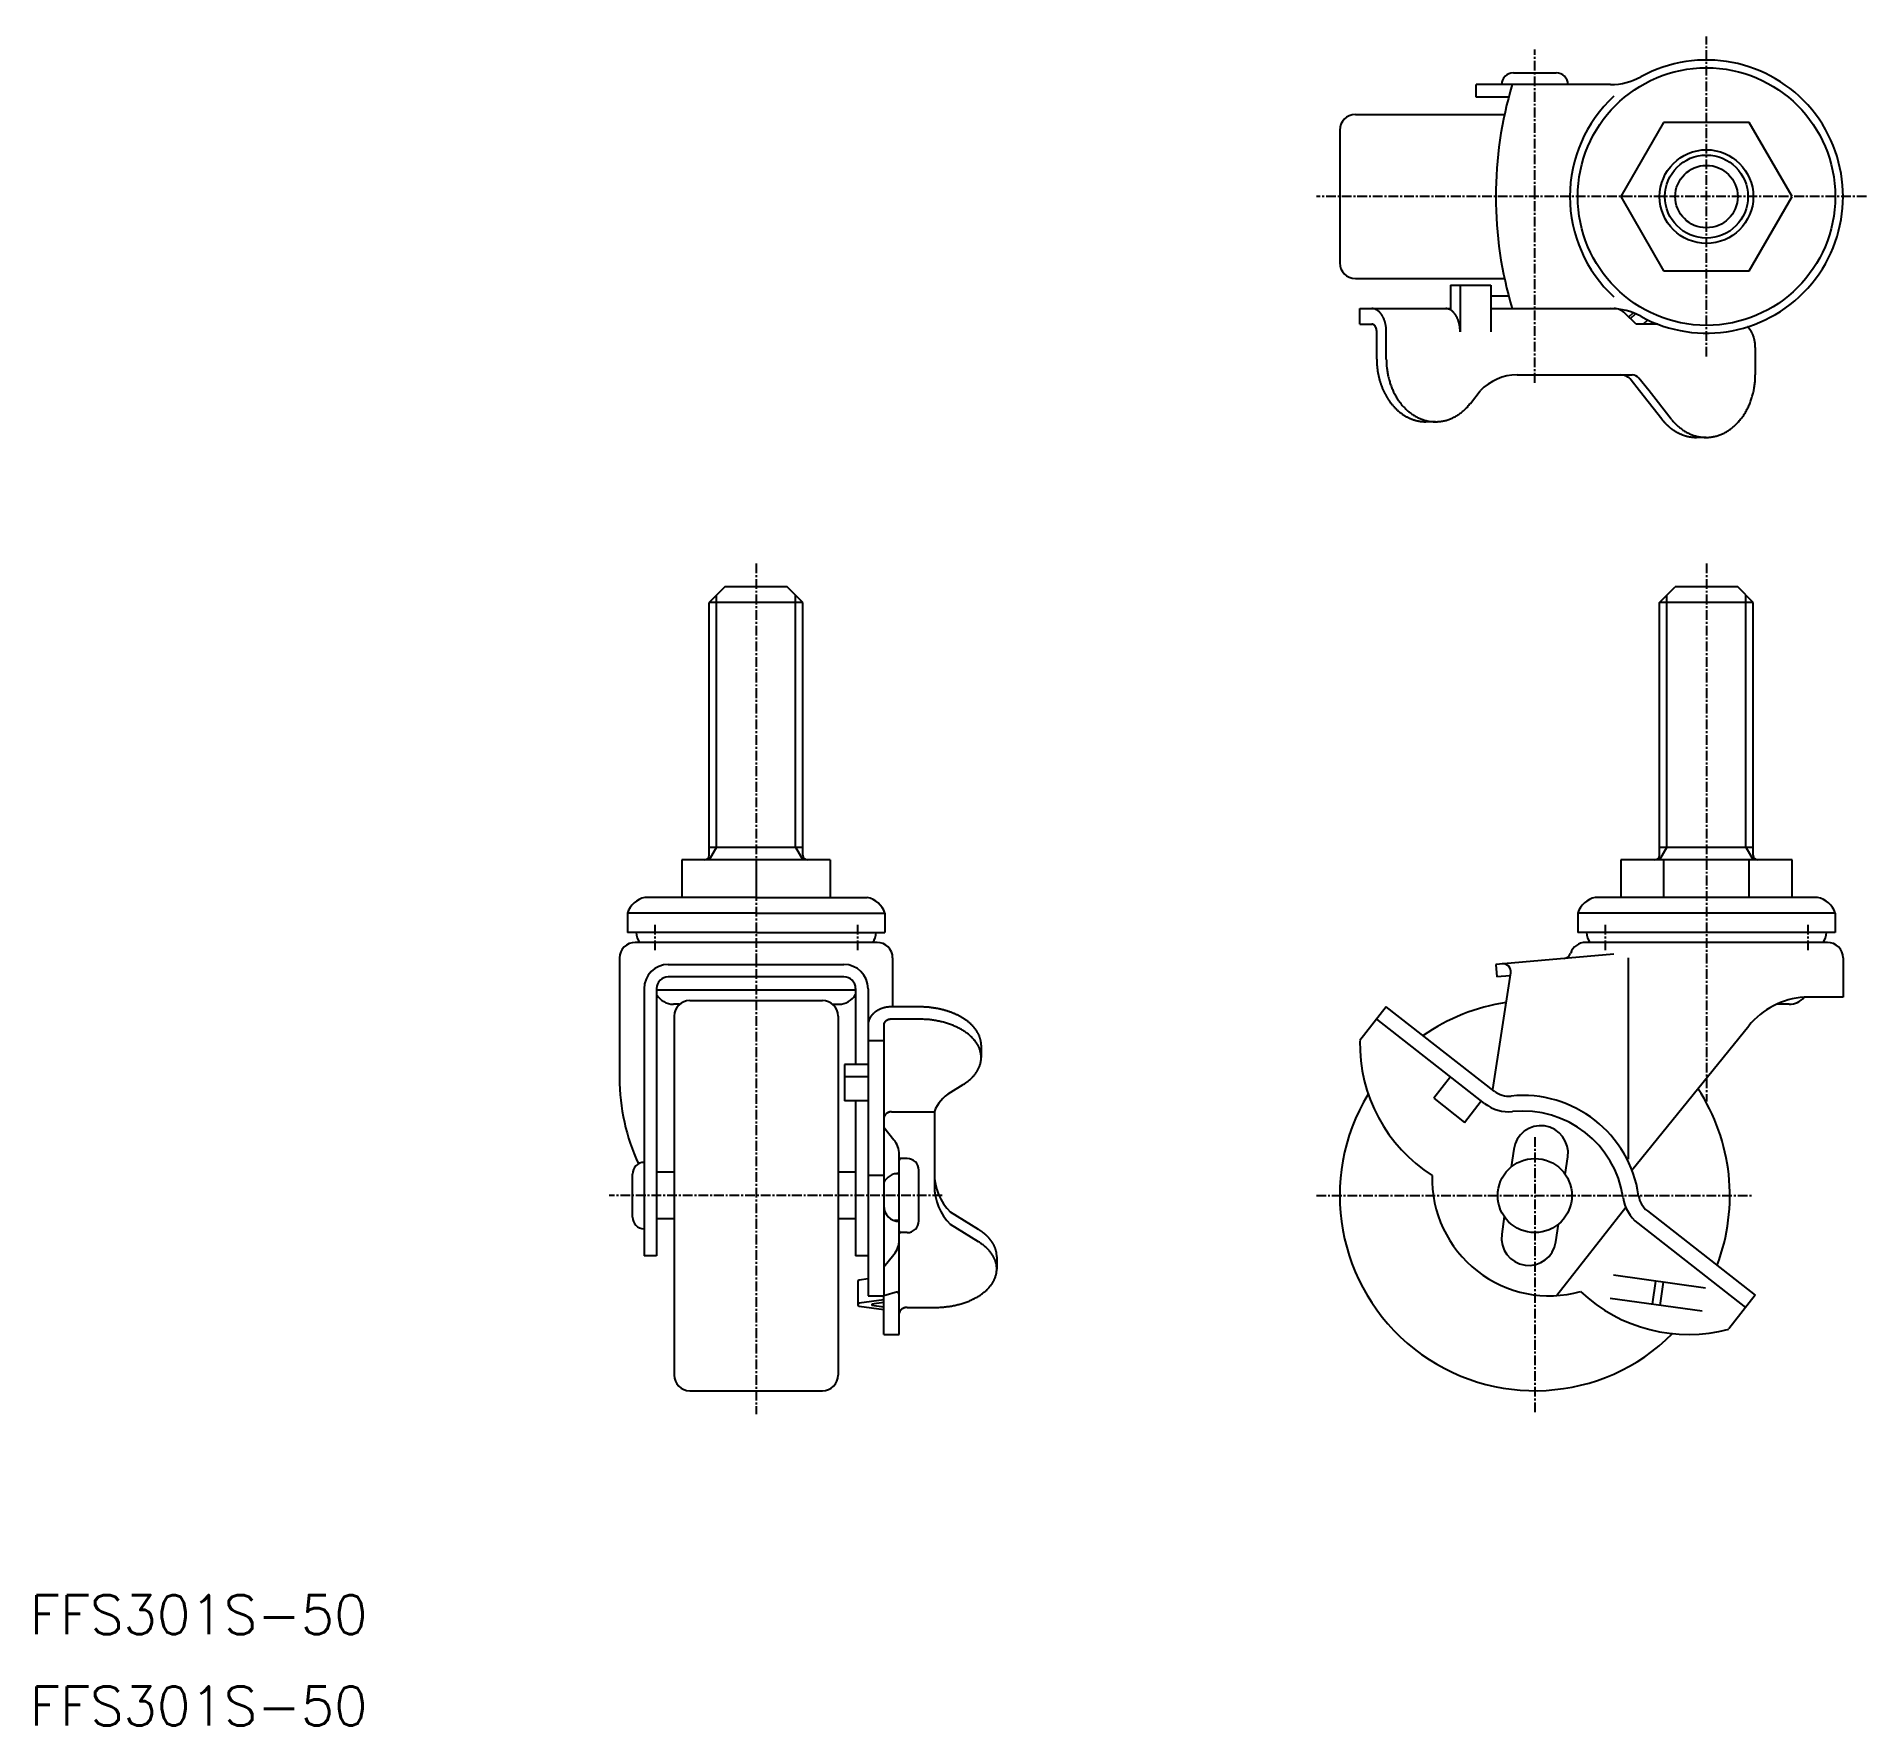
# Model space of a CAD drawing. Extents: x -272 to -37, y -3 to 213.
import ezdxf

# ---------------------------------------------------------------- set-up
doc = ezdxf.new("R2010")
doc.units = 0
doc.linetypes.add('CENTER', pattern=[2, 1.25, -0.25, 0.25, -0.25])
doc.layers.get('0').update_dxf_attribs({"linetype": 'CONTINUOUS'})
doc.layers.get('DEFPOINTS').update_dxf_attribs({"linetype": 'CONTINUOUS'})
doc.layers.add('CENTER', color=1, linetype='CONTINUOUS')
doc.styles.get("Standard").update_dxf_attribs({"font": 'txt.shx', "bigfont": 'extfont2.shx'})

msp = doc.modelspace()

# ---------------------------------------------------------------- texts
at = {"color": 7, "linetype": 'CONTINUOUS'}
for p in [(-272.69, 8.28), (-272.69, -3.42)]:
    msp.add_text('FFS301S-50', height=5, dxfattribs=at).set_placement(p)

# ---------------------------------------------------------------- linework, layer by layer
at = {"color": 7, "linetype": 'CONTINUOUS'}
for p, q in [((-87.32, 205.22), (-87.32, 206.82)), ((-70.1, 206.82), (-87.32, 206.82)), ((-82.57, 208.32), (-77.07, 208.32)), ((-83.17, 205.22), (-87.32, 205.22)), ((-102.82, 202.97), (-83.71, 202.97)), ((-63.31, 201.97), (-68.79, 192.47)), ((-52.34, 201.97), (-63.31, 201.97)), ((-46.85, 192.47), (-52.34, 201.97)), ((-104.82, 200.97), (-104.82, 183.97)), ((-68.79, 192.47), (-63.31, 182.97)), ((-52.34, 182.97), (-46.85, 192.47)), ((-63.31, 182.97), (-52.34, 182.97)), ((-102.82, 181.97), (-83.71, 181.97)), ((-90.62, 181.12), (-90.62, 177.95)), ((-90.62, 181.12), (-85.45, 181.12)), ((-89.39, 181.12), (-89.39, 175.12)), ((-85.45, 181.12), (-85.45, 175.12)), ((-83.17, 179.72), (-85.45, 179.72)), ((-102.23, 176.12), (-102.23, 178.12)), ((-102.23, 178.12), (-90.62, 178.12)), ((-102.23, 176.12), (-100.69, 176.12)), ((-85.45, 178.12), (-69.67, 178.12)), ((-66.81, 176.12), (-68.27, 177.55)), ((-67.77, 177.06), (-67.22, 177.58)), ((-67.56, 176.86), (-66.92, 177.46)), ((-64.06, 176.12), (-66.81, 176.12)), ((-65.94, 176.12), (-65.35, 176.67)), ((-100.08, 171.62), (-100.08, 175.12)), ((-98.85, 171.62), (-98.85, 175.12)), ((-51.57, 173.12), (-51.57, 169.62)), ((-82.08, 169.62), (-67.33, 169.62)), ((-66.4, 167.57), (-67.47, 168.96)), ((-65.17, 167.57), (-66.47, 169.2)), ((-88.08, 165.96), (-86.82, 167.57)), ((-63.56, 163.96), (-66.4, 167.57)), ((-62.33, 163.96), (-65.17, 167.57)), ((-92.54, 163.62), (-93.77, 163.62)), ((-57.87, 161.62), (-59.1, 161.62)), ((-183.62, 142.47), (-185.62, 140.47)), ((-175.62, 142.47), (-183.62, 142.47)), ((-173.62, 140.47), (-175.62, 142.47)), ((-63.82, 140.47), (-61.82, 142.47)), ((-53.82, 142.47), (-61.82, 142.47)), ((-51.82, 140.47), (-53.82, 142.47)), ((-185.62, 108.07), (-185.62, 140.47)), ((-173.62, 140.47), (-185.62, 140.47)), ((-173.62, 108.07), (-173.62, 140.47)), ((-63.82, 108.07), (-63.82, 140.47)), ((-51.82, 140.47), (-63.82, 140.47)), ((-51.82, 108.07), (-51.82, 140.47)), ((-185.62, 109.11), (-173.62, 109.11)), ((-63.82, 109.11), (-51.82, 109.11)), ((-170.12, 107.47), (-189.12, 107.47)), ((-189.12, 107.47), (-189.12, 102.67)), ((-179.62, 107.47), (-179.62, 102.67)), ((-170.12, 107.47), (-170.12, 102.67)), ((-46.85, 107.47), (-68.79, 107.47)), ((-68.79, 107.47), (-68.79, 102.67)), ((-63.31, 107.47), (-63.31, 102.67)), ((-52.34, 102.67), (-52.34, 107.47)), ((-46.85, 102.67), (-46.85, 107.47)), ((-179.62, 102.67), (-193.87, 102.67)), ((-179.62, 102.67), (-165.37, 102.67)), ((-43.57, 102.67), (-72.07, 102.67)), ((-196.12, 100.67), (-196.12, 98.17)), ((-179.62, 100.67), (-196.12, 100.67)), ((-179.62, 100.67), (-163.12, 100.67)), ((-163.12, 100.67), (-163.12, 98.17)), ((-41.32, 100.67), (-74.32, 100.67)), ((-74.32, 100.67), (-74.32, 98.17)), ((-41.32, 100.67), (-41.32, 98.17)), ((-179.62, 98.17), (-196.12, 98.17)), ((-164.12, 96.91), (-195.12, 96.91)), ((-179.62, 98.17), (-163.12, 98.17)), ((-41.32, 98.17), (-74.32, 98.17)), ((-42.32, 96.91), (-73.32, 96.91)), ((-42.32, 96.91), (-42.88, 96.91)), ((-197.12, 94.91), (-197.12, 79.52)), ((-190.87, 94.08), (-168.37, 94.08)), ((-162.12, 94.91), (-162.12, 88.65)), ((-69.7, 95.4), (-84.82, 94.08)), ((-84.82, 94.08), (-84.68, 92.49)), ((-67.84, 94.91), (-67.84, 69.12)), ((-40.32, 94.91), (-40.32, 89.91)), ((-168.37, 92.49), (-190.87, 92.49)), ((-82.92, 93), (-85.26, 78.04)), ((-82.97, 92.63), (-84.68, 92.49)), ((-193.97, 90.98), (-193.97, 56.77)), ((-192.37, 90.99), (-192.37, 56.77)), ((-166.87, 90.79), (-192.37, 90.79)), ((-192.16, 89.91), (-192.37, 89.91)), ((-188.12, 89.47), (-171.12, 89.47)), ((-166.87, 89.91), (-167.09, 89.91)), ((-166.87, 90.99), (-166.87, 81.26)), ((-165.27, 90.98), (-165.27, 51.63)), ((-40.32, 89.91), (-44.64, 89.91)), ((-189.42, 88.99), (-190.22, 88.99)), ((-190.12, 87.47), (-190.12, 41.47)), ((-169.83, 88.99), (-169.02, 88.99)), ((-169.12, 87.47), (-169.12, 41.47)), ((-158.77, 88.65), (-162.27, 88.65)), ((-158.77, 87.07), (-162.27, 87.07)), ((-98.85, 88.65), (-102.23, 84.32)), ((-86.25, 76.27), (-100.08, 87.07)), ((-85.02, 77.85), (-98.85, 88.65)), ((-47.22, 88.99), (-48.82, 88.99)), ((-163.27, 86.29), (-163.27, 51.63)), ((-67.38, 67.72), (-52.41, 86.2)), ((-165.27, 84.32), (-163.27, 84.32)), ((-150.77, 83.72), (-150.77, 82.15)), ((-165.27, 81.26), (-168.27, 81.26)), ((-168.27, 81.26), (-168.27, 76.61)), ((-165.27, 79.69), (-168.27, 79.69)), ((-153.12, 78.67), (-154.72, 77.68)), ((-90.62, 79.69), (-92.78, 76.93)), ((-165.27, 76.61), (-168.27, 76.61)), ((-166.87, 76.61), (-166.87, 56.77)), ((-162.27, 75.21), (-156.77, 75.21)), ((-156.77, 75.24), (-156.77, 65.71)), ((-156.77, 75.24), (-156.77, 65.71)), ((-92.78, 76.93), (-88.84, 73.85)), ((-88.84, 73.85), (-86.68, 76.61)), ((-163.27, 73.22), (-161.96, 71.63)), ((-82.52, 70.4), (-82.84, 68.14)), ((-161.27, 46.68), (-161.27, 69.72)), ((-160.27, 69.22), (-161.07, 69.22)), ((-75.91, 67.16), (-75.59, 69.43)), ((-195.47, 61.72), (-195.47, 67.22)), ((-190.12, 67.47), (-192.37, 67.47)), ((-166.87, 67.47), (-169.12, 67.47)), ((-163.27, 67.05), (-165.27, 67.05)), ((-161.47, 67.27), (-161.83, 67.27)), ((-158.77, 61.22), (-158.77, 67.72)), ((-190.12, 61.47), (-192.37, 61.47)), ((-166.87, 61.47), (-169.12, 61.47)), ((-161.47, 61.27), (-161.9, 61.27)), ((-151.12, 60.12), (-154.72, 62.34)), ((-83.74, 61.78), (-84.05, 59.51)), ((-68.16, 62.95), (-76.98, 51.67)), ((-65.39, 62.52), (-51.57, 51.71)), ((-160.27, 59.72), (-161.07, 59.72)), ((-151.12, 58.54), (-154.72, 60.76)), ((-77.12, 58.54), (-76.8, 60.8)), ((-66.63, 60.94), (-52.8, 50.13)), ((-192.37, 56.77), (-193.97, 56.77)), ((-165.27, 56.77), (-166.87, 56.77)), ((-163.27, 55.32), (-161.96, 56.91)), ((-148.77, 56.64), (-148.77, 55.06)), ((-57.96, 52.61), (-69.75, 54.27)), ((-166.57, 53.44), (-166.57, 50.47)), ((-165.27, 53.8), (-166.4, 53.64)), ((-165.27, 51.63), (-163.27, 51.63)), ((-163.27, 51.56), (-163.37, 51.63)), ((-163.27, 51.67), (-161.5, 52.19)), ((-64.35, 53.51), (-64.77, 50.54)), ((-63.36, 53.37), (-63.78, 50.4)), ((-51.57, 51.71), (-54.95, 47.38)), ((-163.27, 51.1), (-166.4, 50.67)), ((-163.27, 49.84), (-166.4, 50.27)), ((-163.27, 50.75), (-164.77, 50.54)), ((-164.77, 50.54), (-164.77, 50.4)), ((-163.27, 50.19), (-164.77, 50.4)), ((-163.27, 46.68), (-163.27, 51.56)), ((-160.27, 50.13), (-156.77, 50.13)), ((-58.37, 49.64), (-70.17, 51.3)), ((-163.27, 46.68), (-161.27, 46.68)), ((-188.12, 39.47), (-171.12, 39.47))]:
    msp.add_line(p, q, dxfattribs=at)
at = {"color": 3, "linetype": 'CONTINUOUS'}
for p, q in [((-184.68, 109.11), (-184.68, 141.42)), ((-174.57, 109.11), (-174.57, 141.42)), ((-62.88, 109.11), (-62.88, 141.42)), ((-52.77, 109.11), (-52.77, 141.42)), ((-184.68, 109.11), (-185.62, 107.47)), ((-174.57, 109.11), (-173.62, 107.47)), ((-62.88, 109.11), (-63.82, 107.47)), ((-52.77, 109.11), (-51.82, 107.47))]:
    msp.add_line(p, q, dxfattribs=at)
at = {"color": 7, "linetype": 'CONTINUOUS'}
for points in [[(-98.85, 175.12, 0), (-98.85, 175.15, 0), (-98.85, 175.19, 0), (-98.85, 175.23, 0), (-98.85, 175.26, 0), (-98.85, 175.3, 0), (-98.85, 175.34, 0), (-98.85, 175.37, 0), (-98.85, 175.41, 0), (-98.86, 175.45, 0), (-98.86, 175.48, 0), (-98.86, 175.52, 0), (-98.87, 175.56, 0), (-98.87, 175.59, 0), (-98.87, 175.63, 0), (-98.88, 175.67, 0), (-98.88, 175.7, 0), (-98.89, 175.74, 0), (-98.89, 175.77, 0), (-98.9, 175.81, 0), (-98.9, 175.85, 0), (-98.91, 175.88, 0), (-98.91, 175.92, 0), (-98.92, 175.95, 0), (-98.93, 175.99, 0), (-98.93, 176.02, 0), (-98.94, 176.06, 0), (-98.95, 176.09, 0), (-98.95, 176.13, 0), (-98.96, 176.16, 0), (-98.97, 176.2, 0), (-98.98, 176.23, 0), (-98.99, 176.26, 0), (-99, 176.3, 0), (-99, 176.33, 0), (-99.01, 176.37, 0), (-99.02, 176.4, 0), (-99.03, 176.43, 0), (-99.04, 176.47, 0), (-99.05, 176.5, 0), (-99.06, 176.53, 0), (-99.07, 176.56, 0), (-99.09, 176.6, 0), (-99.1, 176.63, 0), (-99.11, 176.66, 0), (-99.12, 176.69, 0), (-99.13, 176.72, 0), (-99.14, 176.75, 0), (-99.16, 176.78, 0), (-99.17, 176.81, 0), (-99.18, 176.84, 0), (-99.2, 176.87, 0), (-99.21, 176.9, 0), (-99.22, 176.93, 0), (-99.24, 176.96, 0), (-99.25, 176.99, 0), (-99.27, 177.02, 0), (-99.28, 177.05, 0), (-99.29, 177.08, 0), (-99.31, 177.1, 0), (-99.32, 177.13, 0), (-99.34, 177.16, 0), (-99.36, 177.19, 0), (-99.37, 177.21, 0), (-99.39, 177.24, 0), (-99.4, 177.26, 0), (-99.42, 177.29, 0), (-99.44, 177.31, 0), (-99.45, 177.34, 0), (-99.47, 177.36, 0), (-99.49, 177.39, 0), (-99.5, 177.41, 0), (-99.52, 177.44, 0), (-99.54, 177.46, 0), (-99.56, 177.48, 0), (-99.57, 177.5, 0), (-99.59, 177.53, 0), (-99.61, 177.55, 0), (-99.63, 177.57, 0), (-99.65, 177.59, 0), (-99.67, 177.61, 0), (-99.69, 177.63, 0), (-99.7, 177.65, 0), (-99.72, 177.67, 0), (-99.74, 177.69, 0), (-99.76, 177.71, 0), (-99.78, 177.73, 0), (-99.8, 177.75, 0), (-99.82, 177.76, 0), (-99.84, 177.78, 0), (-99.86, 177.8, 0), (-99.88, 177.81, 0), (-99.9, 177.83, 0), (-99.92, 177.84, 0), (-99.94, 177.86, 0), (-99.97, 177.87, 0), (-99.99, 177.89, 0), (-100.01, 177.9, 0), (-100.03, 177.92, 0), (-100.05, 177.93, 0), (-100.07, 177.94, 0), (-100.09, 177.95, 0), (-100.11, 177.97, 0), (-100.14, 177.98, 0), (-100.16, 177.99, 0), (-100.18, 178, 0), (-100.2, 178.01, 0), (-100.22, 178.02, 0), (-100.24, 178.03, 0), (-100.27, 178.04, 0), (-100.29, 178.04, 0), (-100.31, 178.05, 0), (-100.33, 178.06, 0), (-100.36, 178.07, 0), (-100.38, 178.07, 0), (-100.4, 178.08, 0), (-100.42, 178.09, 0), (-100.44, 178.09, 0), (-100.47, 178.09, 0), (-100.49, 178.1, 0), (-100.51, 178.1, 0), (-100.53, 178.11, 0), (-100.56, 178.11, 0), (-100.58, 178.11, 0), (-100.6, 178.11, 0), (-100.62, 178.12, 0), (-100.65, 178.12, 0), (-100.67, 178.12, 0), (-100.69, 178.12, 0)], [(-100.08, 175.12, 0), (-100.08, 175.13, 0), (-100.08, 175.14, 0), (-100.08, 175.15, 0), (-100.08, 175.17, 0), (-100.08, 175.18, 0), (-100.08, 175.19, 0), (-100.08, 175.2, 0), (-100.08, 175.22, 0), (-100.08, 175.23, 0), (-100.08, 175.24, 0), (-100.08, 175.25, 0), (-100.08, 175.26, 0), (-100.08, 175.28, 0), (-100.09, 175.29, 0), (-100.09, 175.3, 0), (-100.09, 175.31, 0), (-100.09, 175.32, 0), (-100.09, 175.34, 0), (-100.09, 175.35, 0), (-100.09, 175.36, 0), (-100.1, 175.37, 0), (-100.1, 175.38, 0), (-100.1, 175.4, 0), (-100.1, 175.41, 0), (-100.11, 175.42, 0), (-100.11, 175.43, 0), (-100.11, 175.44, 0), (-100.11, 175.45, 0), (-100.12, 175.47, 0), (-100.12, 175.48, 0), (-100.12, 175.49, 0), (-100.12, 175.5, 0), (-100.13, 175.51, 0), (-100.13, 175.52, 0), (-100.13, 175.53, 0), (-100.14, 175.54, 0), (-100.14, 175.56, 0), (-100.14, 175.57, 0), (-100.15, 175.58, 0), (-100.15, 175.59, 0), (-100.15, 175.6, 0), (-100.16, 175.61, 0), (-100.16, 175.62, 0), (-100.17, 175.63, 0), (-100.17, 175.64, 0), (-100.17, 175.65, 0), (-100.18, 175.66, 0), (-100.18, 175.67, 0), (-100.19, 175.68, 0), (-100.19, 175.69, 0), (-100.19, 175.7, 0), (-100.2, 175.71, 0), (-100.2, 175.72, 0), (-100.21, 175.73, 0), (-100.21, 175.74, 0), (-100.22, 175.75, 0), (-100.22, 175.76, 0), (-100.23, 175.77, 0), (-100.23, 175.78, 0), (-100.24, 175.79, 0), (-100.24, 175.8, 0), (-100.25, 175.81, 0), (-100.25, 175.81, 0), (-100.26, 175.82, 0), (-100.26, 175.83, 0), (-100.27, 175.84, 0), (-100.27, 175.85, 0), (-100.28, 175.86, 0), (-100.28, 175.87, 0), (-100.29, 175.87, 0), (-100.3, 175.88, 0), (-100.3, 175.89, 0), (-100.31, 175.9, 0), (-100.31, 175.91, 0), (-100.32, 175.91, 0), (-100.33, 175.92, 0), (-100.33, 175.93, 0), (-100.34, 175.94, 0), (-100.34, 175.94, 0), (-100.35, 175.95, 0), (-100.36, 175.96, 0), (-100.36, 175.96, 0), (-100.37, 175.97, 0), (-100.38, 175.97, 0), (-100.38, 175.98, 0), (-100.39, 175.99, 0), (-100.4, 175.99, 0), (-100.4, 176, 0), (-100.41, 176, 0), (-100.42, 176.01, 0), (-100.42, 176.02, 0), (-100.43, 176.02, 0), (-100.44, 176.03, 0), (-100.44, 176.03, 0), (-100.45, 176.04, 0), (-100.46, 176.04, 0), (-100.46, 176.05, 0), (-100.47, 176.05, 0), (-100.48, 176.05, 0), (-100.48, 176.06, 0), (-100.49, 176.06, 0), (-100.5, 176.07, 0), (-100.51, 176.07, 0), (-100.51, 176.07, 0), (-100.52, 176.08, 0), (-100.53, 176.08, 0), (-100.54, 176.08, 0), (-100.54, 176.09, 0), (-100.55, 176.09, 0), (-100.56, 176.09, 0), (-100.56, 176.09, 0), (-100.57, 176.1, 0), (-100.58, 176.1, 0), (-100.59, 176.1, 0), (-100.59, 176.1, 0), (-100.6, 176.11, 0), (-100.61, 176.11, 0), (-100.62, 176.11, 0), (-100.62, 176.11, 0), (-100.63, 176.11, 0), (-100.64, 176.11, 0), (-100.65, 176.11, 0), (-100.66, 176.12, 0), (-100.66, 176.12, 0), (-100.67, 176.12, 0), (-100.68, 176.12, 0), (-100.69, 176.12, 0), (-100.69, 176.12, 0)], [(-89.39, 175.12, 0), (-89.39, 175.15, 0), (-89.39, 175.19, 0), (-89.39, 175.23, 0), (-89.39, 175.26, 0), (-89.39, 175.3, 0), (-89.39, 175.34, 0), (-89.4, 175.37, 0), (-89.4, 175.41, 0), (-89.4, 175.45, 0), (-89.4, 175.48, 0), (-89.41, 175.52, 0), (-89.41, 175.56, 0), (-89.41, 175.59, 0), (-89.42, 175.63, 0), (-89.42, 175.67, 0), (-89.43, 175.7, 0), (-89.43, 175.74, 0), (-89.43, 175.77, 0), (-89.44, 175.81, 0), (-89.44, 175.85, 0), (-89.45, 175.88, 0), (-89.46, 175.92, 0), (-89.46, 175.95, 0), (-89.47, 175.99, 0), (-89.48, 176.02, 0), (-89.48, 176.06, 0), (-89.49, 176.09, 0), (-89.5, 176.13, 0), (-89.51, 176.16, 0), (-89.51, 176.2, 0), (-89.52, 176.23, 0), (-89.53, 176.26, 0), (-89.54, 176.3, 0), (-89.55, 176.33, 0), (-89.56, 176.37, 0), (-89.57, 176.4, 0), (-89.58, 176.43, 0), (-89.59, 176.47, 0), (-89.6, 176.5, 0), (-89.61, 176.53, 0), (-89.62, 176.56, 0), (-89.63, 176.6, 0), (-89.64, 176.63, 0), (-89.65, 176.66, 0), (-89.66, 176.69, 0), (-89.68, 176.72, 0), (-89.69, 176.75, 0), (-89.7, 176.78, 0), (-89.71, 176.81, 0), (-89.73, 176.84, 0), (-89.74, 176.87, 0), (-89.75, 176.9, 0), (-89.77, 176.93, 0), (-89.78, 176.96, 0), (-89.79, 176.99, 0), (-89.81, 177.02, 0), (-89.82, 177.05, 0), (-89.84, 177.08, 0), (-89.85, 177.1, 0), (-89.87, 177.13, 0), (-89.88, 177.16, 0), (-89.9, 177.19, 0), (-89.91, 177.21, 0), (-89.93, 177.24, 0), (-89.95, 177.26, 0), (-89.96, 177.29, 0), (-89.98, 177.31, 0), (-90, 177.34, 0), (-90.01, 177.36, 0), (-90.03, 177.39, 0), (-90.05, 177.41, 0), (-90.06, 177.44, 0), (-90.08, 177.46, 0), (-90.1, 177.48, 0), (-90.12, 177.5, 0), (-90.14, 177.53, 0), (-90.15, 177.55, 0), (-90.17, 177.57, 0), (-90.19, 177.59, 0), (-90.21, 177.61, 0), (-90.23, 177.63, 0), (-90.25, 177.65, 0), (-90.27, 177.67, 0), (-90.29, 177.69, 0), (-90.31, 177.71, 0), (-90.33, 177.73, 0), (-90.35, 177.75, 0), (-90.37, 177.76, 0), (-90.39, 177.78, 0), (-90.41, 177.8, 0), (-90.43, 177.81, 0), (-90.45, 177.83, 0), (-90.47, 177.84, 0), (-90.49, 177.86, 0), (-90.51, 177.87, 0), (-90.53, 177.89, 0), (-90.55, 177.9, 0), (-90.57, 177.92, 0), (-90.59, 177.93, 0), (-90.61, 177.94, 0), (-90.64, 177.95, 0), (-90.66, 177.97, 0), (-90.68, 177.98, 0), (-90.7, 177.99, 0), (-90.72, 178, 0), (-90.74, 178.01, 0), (-90.77, 178.02, 0), (-90.79, 178.03, 0), (-90.81, 178.04, 0), (-90.83, 178.04, 0), (-90.85, 178.05, 0), (-90.88, 178.06, 0), (-90.9, 178.07, 0), (-90.92, 178.07, 0), (-90.94, 178.08, 0), (-90.97, 178.09, 0), (-90.99, 178.09, 0), (-91.01, 178.09, 0), (-91.03, 178.1, 0), (-91.06, 178.1, 0), (-91.08, 178.11, 0), (-91.1, 178.11, 0), (-91.12, 178.11, 0), (-91.15, 178.11, 0), (-91.17, 178.12, 0), (-91.19, 178.12, 0), (-91.21, 178.12, 0), (-91.24, 178.12, 0)], [(-51.57, 173.12, 0), (-51.57, 173.14, 0), (-51.57, 173.17, 0), (-51.57, 173.19, 0), (-51.57, 173.22, 0), (-51.57, 173.25, 0), (-51.57, 173.27, 0), (-51.57, 173.3, 0), (-51.57, 173.32, 0), (-51.57, 173.35, 0), (-51.57, 173.37, 0), (-51.57, 173.4, 0), (-51.57, 173.42, 0), (-51.58, 173.45, 0), (-51.58, 173.47, 0), (-51.58, 173.5, 0), (-51.58, 173.53, 0), (-51.58, 173.55, 0), (-51.59, 173.57, 0), (-51.59, 173.6, 0), (-51.59, 173.63, 0), (-51.59, 173.65, 0), (-51.6, 173.68, 0), (-51.6, 173.7, 0), (-51.6, 173.73, 0), (-51.61, 173.75, 0), (-51.61, 173.78, 0), (-51.61, 173.8, 0), (-51.62, 173.83, 0), (-51.62, 173.85, 0), (-51.63, 173.88, 0), (-51.63, 173.9, 0), (-51.63, 173.93, 0), (-51.64, 173.95, 0), (-51.64, 173.97, 0), (-51.65, 174, 0), (-51.65, 174.02, 0), (-51.66, 174.05, 0), (-51.66, 174.07, 0), (-51.67, 174.1, 0), (-51.67, 174.12, 0), (-51.68, 174.14, 0), (-51.68, 174.17, 0), (-51.69, 174.19, 0), (-51.69, 174.22, 0), (-51.7, 174.24, 0), (-51.71, 174.26, 0), (-51.71, 174.29, 0), (-51.72, 174.31, 0), (-51.72, 174.33, 0), (-51.73, 174.36, 0), (-51.74, 174.38, 0), (-51.74, 174.4, 0), (-51.75, 174.43, 0), (-51.76, 174.45, 0), (-51.76, 174.47, 0), (-51.77, 174.5, 0), (-51.78, 174.52, 0), (-51.79, 174.54, 0), (-51.79, 174.56, 0), (-51.8, 174.59, 0), (-51.81, 174.61, 0), (-51.82, 174.63, 0), (-51.82, 174.65, 0), (-51.83, 174.67, 0), (-51.84, 174.69, 0), (-51.85, 174.72, 0), (-51.86, 174.74, 0), (-51.87, 174.76, 0), (-51.88, 174.78, 0), (-51.88, 174.8, 0), (-51.89, 174.82, 0), (-51.9, 174.84, 0), (-51.91, 174.87, 0), (-51.92, 174.89, 0), (-51.93, 174.91, 0), (-51.94, 174.93, 0), (-51.95, 174.95, 0), (-51.96, 174.97, 0), (-51.97, 174.99, 0), (-51.98, 175.01, 0), (-51.99, 175.03, 0), (-52, 175.05, 0), (-52.01, 175.07, 0), (-52.02, 175.09, 0), (-52.03, 175.1, 0), (-52.04, 175.12, 0), (-52.05, 175.14, 0), (-52.06, 175.16, 0), (-52.07, 175.18, 0), (-52.08, 175.2, 0), (-52.09, 175.22, 0), (-52.1, 175.24, 0), (-52.12, 175.25, 0), (-52.13, 175.27, 0), (-52.14, 175.29, 0), (-52.15, 175.31, 0), (-52.16, 175.32, 0), (-52.17, 175.34, 0), (-52.18, 175.36, 0), (-52.2, 175.38, 0), (-52.21, 175.39, 0), (-52.22, 175.41, 0), (-52.23, 175.43, 0), (-52.24, 175.44, 0), (-52.26, 175.46, 0), (-52.27, 175.47, 0), (-52.28, 175.49, 0), (-52.29, 175.5, 0), (-52.31, 175.52, 0), (-52.32, 175.53, 0), (-52.33, 175.55, 0), (-52.34, 175.56, 0), (-52.36, 175.58, 0), (-52.37, 175.59, 0), (-52.38, 175.61, 0), (-52.4, 175.62, 0), (-52.41, 175.64, 0), (-52.42, 175.65, 0), (-52.44, 175.66, 0), (-52.45, 175.68, 0), (-52.46, 175.69, 0), (-52.48, 175.7, 0), (-52.49, 175.72, 0), (-52.5, 175.73, 0), (-52.52, 175.74, 0), (-52.53, 175.75, 0), (-52.54, 175.77, 0), (-52.56, 175.78, 0)], [(-100.08, 171.62, 0), (-100.08, 171.52, 0), (-100.08, 171.42, 0), (-100.07, 171.32, 0), (-100.07, 171.22, 0), (-100.06, 171.13, 0), (-100.06, 171.03, 0), (-100.05, 170.93, 0), (-100.05, 170.83, 0), (-100.04, 170.74, 0), (-100.03, 170.64, 0), (-100.02, 170.54, 0), (-100.01, 170.44, 0), (-100, 170.35, 0), (-99.98, 170.25, 0), (-99.97, 170.15, 0), (-99.96, 170.06, 0), (-99.94, 169.96, 0), (-99.92, 169.86, 0), (-99.91, 169.77, 0), (-99.89, 169.67, 0), (-99.87, 169.58, 0), (-99.85, 169.48, 0), (-99.83, 169.39, 0), (-99.81, 169.29, 0), (-99.78, 169.2, 0), (-99.76, 169.11, 0), (-99.73, 169.01, 0), (-99.71, 168.92, 0), (-99.68, 168.83, 0), (-99.65, 168.74, 0), (-99.63, 168.65, 0), (-99.6, 168.56, 0), (-99.57, 168.47, 0), (-99.54, 168.38, 0), (-99.5, 168.29, 0), (-99.47, 168.2, 0), (-99.44, 168.11, 0), (-99.4, 168.02, 0), (-99.37, 167.93, 0), (-99.33, 167.85, 0), (-99.3, 167.76, 0), (-99.26, 167.67, 0), (-99.22, 167.59, 0), (-99.18, 167.5, 0), (-99.14, 167.42, 0), (-99.1, 167.34, 0), (-99.06, 167.25, 0), (-99.01, 167.17, 0), (-98.97, 167.09, 0), (-98.93, 167.01, 0), (-98.88, 166.93, 0), (-98.84, 166.85, 0), (-98.79, 166.77, 0), (-98.74, 166.69, 0), (-98.69, 166.62, 0), (-98.65, 166.54, 0), (-98.6, 166.47, 0), (-98.55, 166.39, 0), (-98.5, 166.32, 0), (-98.44, 166.25, 0), (-98.39, 166.17, 0), (-98.34, 166.1, 0), (-98.28, 166.03, 0), (-98.23, 165.96, 0), (-98.18, 165.89, 0), (-98.12, 165.82, 0), (-98.06, 165.76, 0), (-98.01, 165.69, 0), (-97.95, 165.62, 0), (-97.89, 165.56, 0), (-97.83, 165.5, 0), (-97.77, 165.43, 0), (-97.71, 165.37, 0), (-97.65, 165.31, 0), (-97.59, 165.25, 0), (-97.53, 165.19, 0), (-97.47, 165.13, 0), (-97.4, 165.08, 0), (-97.34, 165.02, 0), (-97.28, 164.97, 0), (-97.21, 164.91, 0), (-97.15, 164.86, 0), (-97.08, 164.81, 0), (-97.01, 164.75, 0), (-96.95, 164.71, 0), (-96.88, 164.66, 0), (-96.81, 164.61, 0), (-96.74, 164.56, 0), (-96.68, 164.52, 0), (-96.61, 164.47, 0), (-96.54, 164.43, 0), (-96.47, 164.38, 0), (-96.4, 164.34, 0), (-96.33, 164.3, 0), (-96.26, 164.26, 0), (-96.19, 164.23, 0), (-96.11, 164.19, 0), (-96.04, 164.15, 0), (-95.97, 164.12, 0), (-95.9, 164.09, 0), (-95.82, 164.05, 0), (-95.75, 164.02, 0), (-95.68, 163.99, 0), (-95.6, 163.96, 0), (-95.53, 163.93, 0), (-95.45, 163.91, 0), (-95.38, 163.88, 0), (-95.3, 163.86, 0), (-95.23, 163.83, 0), (-95.15, 163.81, 0), (-95.08, 163.79, 0), (-95, 163.77, 0), (-94.93, 163.75, 0), (-94.85, 163.74, 0), (-94.77, 163.72, 0), (-94.7, 163.7, 0), (-94.62, 163.69, 0), (-94.54, 163.68, 0), (-94.47, 163.67, 0), (-94.39, 163.66, 0), (-94.31, 163.65, 0), (-94.24, 163.64, 0), (-94.16, 163.63, 0), (-94.08, 163.63, 0), (-94, 163.62, 0), (-93.93, 163.62, 0), (-93.85, 163.62, 0), (-93.77, 163.62, 0)], [(-98.85, 171.62, 0), (-98.84, 171.47, 0), (-98.84, 171.32, 0), (-98.84, 171.18, 0), (-98.83, 171.03, 0), (-98.82, 170.88, 0), (-98.81, 170.74, 0), (-98.79, 170.59, 0), (-98.78, 170.44, 0), (-98.76, 170.3, 0), (-98.74, 170.15, 0), (-98.72, 170.01, 0), (-98.69, 169.86, 0), (-98.67, 169.72, 0), (-98.64, 169.58, 0), (-98.61, 169.44, 0), (-98.57, 169.29, 0), (-98.54, 169.15, 0), (-98.5, 169.01, 0), (-98.46, 168.88, 0), (-98.42, 168.74, 0), (-98.38, 168.6, 0), (-98.34, 168.47, 0), (-98.29, 168.33, 0), (-98.24, 168.2, 0), (-98.19, 168.06, 0), (-98.14, 167.93, 0), (-98.08, 167.8, 0), (-98.03, 167.67, 0), (-97.97, 167.55, 0), (-97.91, 167.42, 0), (-97.85, 167.3, 0), (-97.78, 167.17, 0), (-97.72, 167.05, 0), (-97.65, 166.93, 0), (-97.58, 166.81, 0), (-97.51, 166.69, 0), (-97.44, 166.58, 0), (-97.37, 166.47, 0), (-97.29, 166.35, 0), (-97.21, 166.25, 0), (-97.13, 166.14, 0), (-97.05, 166.03, 0), (-96.97, 165.93, 0), (-96.89, 165.82, 0), (-96.8, 165.72, 0), (-96.72, 165.62, 0), (-96.63, 165.53, 0), (-96.54, 165.43, 0), (-96.45, 165.34, 0), (-96.36, 165.25, 0), (-96.27, 165.16, 0), (-96.17, 165.08, 0), (-96.08, 164.99, 0), (-95.98, 164.91, 0), (-95.88, 164.83, 0), (-95.78, 164.75, 0), (-95.68, 164.68, 0), (-95.58, 164.61, 0), (-95.48, 164.54, 0), (-95.38, 164.47, 0), (-95.27, 164.41, 0), (-95.17, 164.34, 0), (-95.06, 164.28, 0), (-94.95, 164.23, 0), (-94.85, 164.17, 0), (-94.74, 164.12, 0), (-94.63, 164.07, 0), (-94.52, 164.02, 0), (-94.41, 163.98, 0), (-94.3, 163.93, 0), (-94.19, 163.89, 0), (-94.07, 163.86, 0), (-93.96, 163.82, 0), (-93.85, 163.79, 0), (-93.73, 163.76, 0), (-93.62, 163.74, 0), (-93.5, 163.71, 0), (-93.39, 163.69, 0), (-93.27, 163.67, 0), (-93.16, 163.66, 0), (-93.04, 163.64, 0), (-92.93, 163.63, 0), (-92.81, 163.62, 0), (-92.7, 163.62, 0), (-92.58, 163.62, 0), (-92.46, 163.62, 0), (-92.35, 163.62, 0), (-92.23, 163.63, 0), (-92.12, 163.63, 0), (-92, 163.65, 0), (-91.89, 163.66, 0), (-91.77, 163.68, 0), (-91.65, 163.7, 0), (-91.54, 163.72, 0), (-91.43, 163.74, 0), (-91.31, 163.77, 0), (-91.2, 163.8, 0), (-91.08, 163.83, 0), (-90.97, 163.87, 0), (-90.86, 163.91, 0), (-90.75, 163.95, 0), (-90.64, 163.99, 0), (-90.53, 164.04, 0), (-90.42, 164.09, 0), (-90.31, 164.14, 0), (-90.2, 164.19, 0), (-90.09, 164.25, 0), (-89.99, 164.3, 0), (-89.88, 164.36, 0), (-89.78, 164.43, 0), (-89.67, 164.49, 0), (-89.57, 164.56, 0), (-89.47, 164.63, 0), (-89.37, 164.71, 0), (-89.27, 164.78, 0), (-89.17, 164.86, 0), (-89.07, 164.94, 0), (-88.98, 165.02, 0), (-88.88, 165.1, 0), (-88.79, 165.19, 0), (-88.69, 165.28, 0), (-88.6, 165.37, 0), (-88.51, 165.46, 0), (-88.42, 165.56, 0), (-88.34, 165.66, 0), (-88.25, 165.76, 0), (-88.17, 165.86, 0), (-88.08, 165.96, 0)], [(-62.33, 163.96, 0), (-62.24, 163.86, 0), (-62.16, 163.76, 0), (-62.07, 163.66, 0), (-61.99, 163.56, 0), (-61.9, 163.46, 0), (-61.81, 163.37, 0), (-61.72, 163.28, 0), (-61.62, 163.19, 0), (-61.53, 163.1, 0), (-61.44, 163.02, 0), (-61.34, 162.94, 0), (-61.24, 162.86, 0), (-61.14, 162.78, 0), (-61.04, 162.71, 0), (-60.94, 162.63, 0), (-60.84, 162.56, 0), (-60.74, 162.49, 0), (-60.63, 162.43, 0), (-60.53, 162.36, 0), (-60.42, 162.3, 0), (-60.32, 162.25, 0), (-60.21, 162.19, 0), (-60.1, 162.14, 0), (-59.99, 162.09, 0), (-59.88, 162.04, 0), (-59.77, 161.99, 0), (-59.66, 161.95, 0), (-59.55, 161.91, 0), (-59.44, 161.87, 0), (-59.33, 161.83, 0), (-59.21, 161.8, 0), (-59.1, 161.77, 0), (-58.98, 161.74, 0), (-58.87, 161.72, 0), (-58.76, 161.7, 0), (-58.64, 161.68, 0), (-58.53, 161.66, 0), (-58.41, 161.65, 0), (-58.29, 161.63, 0), (-58.18, 161.63, 0), (-58.06, 161.62, 0), (-57.95, 161.62, 0), (-57.83, 161.62, 0), (-57.71, 161.62, 0), (-57.6, 161.62, 0), (-57.48, 161.63, 0), (-57.37, 161.64, 0), (-57.25, 161.66, 0), (-57.14, 161.67, 0), (-57.02, 161.69, 0), (-56.91, 161.71, 0), (-56.79, 161.74, 0), (-56.68, 161.76, 0), (-56.56, 161.79, 0), (-56.45, 161.82, 0), (-56.34, 161.86, 0), (-56.23, 161.89, 0), (-56.11, 161.93, 0), (-56, 161.98, 0), (-55.89, 162.02, 0), (-55.78, 162.07, 0), (-55.67, 162.12, 0), (-55.56, 162.17, 0), (-55.46, 162.23, 0), (-55.35, 162.28, 0), (-55.24, 162.34, 0), (-55.14, 162.41, 0), (-55.03, 162.47, 0), (-54.93, 162.54, 0), (-54.83, 162.61, 0), (-54.73, 162.68, 0), (-54.63, 162.75, 0), (-54.53, 162.83, 0), (-54.43, 162.91, 0), (-54.33, 162.99, 0), (-54.24, 163.08, 0), (-54.15, 163.16, 0), (-54.05, 163.25, 0), (-53.96, 163.34, 0), (-53.87, 163.43, 0), (-53.78, 163.53, 0), (-53.69, 163.62, 0), (-53.61, 163.72, 0), (-53.52, 163.82, 0), (-53.44, 163.93, 0), (-53.36, 164.03, 0), (-53.28, 164.14, 0), (-53.2, 164.25, 0), (-53.12, 164.35, 0), (-53.05, 164.47, 0), (-52.97, 164.58, 0), (-52.9, 164.69, 0), (-52.83, 164.81, 0), (-52.76, 164.93, 0), (-52.69, 165.05, 0), (-52.63, 165.17, 0), (-52.56, 165.3, 0), (-52.5, 165.42, 0), (-52.44, 165.55, 0), (-52.38, 165.67, 0), (-52.33, 165.8, 0), (-52.27, 165.93, 0), (-52.22, 166.06, 0), (-52.17, 166.2, 0), (-52.12, 166.33, 0), (-52.08, 166.47, 0), (-52.03, 166.6, 0), (-51.99, 166.74, 0), (-51.95, 166.88, 0), (-51.91, 167.01, 0), (-51.87, 167.15, 0), (-51.84, 167.29, 0), (-51.8, 167.44, 0), (-51.77, 167.58, 0), (-51.74, 167.72, 0), (-51.72, 167.86, 0), (-51.69, 168.01, 0), (-51.67, 168.15, 0), (-51.65, 168.3, 0), (-51.63, 168.44, 0), (-51.62, 168.59, 0), (-51.6, 168.74, 0), (-51.59, 168.88, 0), (-51.58, 169.03, 0), (-51.57, 169.18, 0), (-51.57, 169.32, 0), (-51.57, 169.47, 0), (-51.57, 169.62, 0)], [(-63.56, 163.96, 0), (-63.53, 163.93, 0), (-63.5, 163.89, 0), (-63.48, 163.86, 0), (-63.45, 163.82, 0), (-63.42, 163.79, 0), (-63.39, 163.76, 0), (-63.36, 163.72, 0), (-63.33, 163.69, 0), (-63.31, 163.66, 0), (-63.28, 163.62, 0), (-63.25, 163.59, 0), (-63.22, 163.56, 0), (-63.19, 163.53, 0), (-63.16, 163.5, 0), (-63.13, 163.46, 0), (-63.1, 163.43, 0), (-63.07, 163.4, 0), (-63.04, 163.37, 0), (-63.01, 163.34, 0), (-62.98, 163.31, 0), (-62.95, 163.28, 0), (-62.92, 163.25, 0), (-62.89, 163.22, 0), (-62.86, 163.19, 0), (-62.82, 163.16, 0), (-62.79, 163.13, 0), (-62.76, 163.1, 0), (-62.73, 163.08, 0), (-62.7, 163.05, 0), (-62.67, 163.02, 0), (-62.63, 162.99, 0), (-62.6, 162.97, 0), (-62.57, 162.94, 0), (-62.54, 162.91, 0), (-62.51, 162.88, 0), (-62.47, 162.86, 0), (-62.44, 162.83, 0), (-62.41, 162.81, 0), (-62.37, 162.78, 0), (-62.34, 162.75, 0), (-62.31, 162.73, 0), (-62.27, 162.71, 0), (-62.24, 162.68, 0), (-62.21, 162.66, 0), (-62.17, 162.63, 0), (-62.14, 162.61, 0), (-62.11, 162.59, 0), (-62.07, 162.56, 0), (-62.04, 162.54, 0), (-62, 162.52, 0), (-61.97, 162.49, 0), (-61.93, 162.47, 0), (-61.9, 162.45, 0), (-61.87, 162.43, 0), (-61.83, 162.41, 0), (-61.8, 162.38, 0), (-61.76, 162.36, 0), (-61.73, 162.34, 0), (-61.69, 162.32, 0), (-61.66, 162.3, 0), (-61.62, 162.28, 0), (-61.58, 162.26, 0), (-61.55, 162.25, 0), (-61.51, 162.23, 0), (-61.48, 162.21, 0), (-61.44, 162.19, 0), (-61.41, 162.17, 0), (-61.37, 162.15, 0), (-61.33, 162.14, 0), (-61.3, 162.12, 0), (-61.26, 162.1, 0), (-61.22, 162.09, 0), (-61.19, 162.07, 0), (-61.15, 162.05, 0), (-61.11, 162.04, 0), (-61.08, 162.02, 0), (-61.04, 162.01, 0), (-61, 161.99, 0), (-60.97, 161.98, 0), (-60.93, 161.96, 0), (-60.89, 161.95, 0), (-60.86, 161.93, 0), (-60.82, 161.92, 0), (-60.78, 161.91, 0), (-60.74, 161.89, 0), (-60.71, 161.88, 0), (-60.67, 161.87, 0), (-60.63, 161.86, 0), (-60.59, 161.84, 0), (-60.56, 161.83, 0), (-60.52, 161.82, 0), (-60.48, 161.81, 0), (-60.44, 161.8, 0), (-60.41, 161.79, 0), (-60.37, 161.78, 0), (-60.33, 161.77, 0), (-60.29, 161.76, 0), (-60.25, 161.75, 0), (-60.22, 161.74, 0), (-60.18, 161.74, 0), (-60.14, 161.73, 0), (-60.1, 161.72, 0), (-60.06, 161.71, 0), (-60.03, 161.7, 0), (-59.99, 161.7, 0), (-59.95, 161.69, 0), (-59.91, 161.68, 0), (-59.87, 161.68, 0), (-59.83, 161.67, 0), (-59.8, 161.67, 0), (-59.76, 161.66, 0), (-59.72, 161.66, 0), (-59.68, 161.65, 0), (-59.64, 161.65, 0), (-59.6, 161.64, 0), (-59.56, 161.64, 0), (-59.53, 161.63, 0), (-59.49, 161.63, 0), (-59.45, 161.63, 0), (-59.41, 161.63, 0), (-59.37, 161.62, 0), (-59.33, 161.62, 0), (-59.29, 161.62, 0), (-59.26, 161.62, 0), (-59.22, 161.62, 0), (-59.18, 161.62, 0), (-59.14, 161.62, 0), (-59.1, 161.62, 0)], [(-162.27, 88.65, 0), (-162.31, 88.65, 0), (-162.35, 88.65, 0), (-162.38, 88.65, 0), (-162.42, 88.65, 0), (-162.46, 88.65, 0), (-162.5, 88.64, 0), (-162.53, 88.64, 0), (-162.57, 88.64, 0), (-162.6, 88.64, 0), (-162.64, 88.63, 0), (-162.68, 88.63, 0), (-162.71, 88.62, 0), (-162.75, 88.62, 0), (-162.79, 88.62, 0), (-162.82, 88.61, 0), (-162.86, 88.6, 0), (-162.9, 88.6, 0), (-162.93, 88.59, 0), (-162.97, 88.59, 0), (-163, 88.58, 0), (-163.04, 88.57, 0), (-163.07, 88.56, 0), (-163.11, 88.56, 0), (-163.15, 88.55, 0), (-163.18, 88.54, 0), (-163.22, 88.53, 0), (-163.25, 88.52, 0), (-163.28, 88.51, 0), (-163.32, 88.5, 0), (-163.35, 88.49, 0), (-163.39, 88.48, 0), (-163.42, 88.47, 0), (-163.46, 88.46, 0), (-163.49, 88.45, 0), (-163.52, 88.44, 0), (-163.56, 88.42, 0), (-163.59, 88.41, 0), (-163.62, 88.4, 0), (-163.66, 88.38, 0), (-163.69, 88.37, 0), (-163.72, 88.36, 0), (-163.75, 88.34, 0), (-163.78, 88.33, 0), (-163.82, 88.31, 0), (-163.85, 88.3, 0), (-163.88, 88.28, 0), (-163.91, 88.27, 0), (-163.94, 88.25, 0), (-163.97, 88.24, 0), (-164, 88.22, 0), (-164.03, 88.2, 0), (-164.06, 88.19, 0), (-164.09, 88.17, 0), (-164.12, 88.15, 0), (-164.15, 88.13, 0), (-164.18, 88.11, 0), (-164.21, 88.1, 0), (-164.23, 88.08, 0), (-164.26, 88.06, 0), (-164.29, 88.04, 0), (-164.32, 88.02, 0), (-164.34, 88, 0), (-164.37, 87.98, 0), (-164.4, 87.96, 0), (-164.42, 87.94, 0), (-164.45, 87.92, 0), (-164.47, 87.9, 0), (-164.5, 87.87, 0), (-164.52, 87.85, 0), (-164.54, 87.83, 0), (-164.57, 87.81, 0), (-164.59, 87.79, 0), (-164.62, 87.76, 0), (-164.64, 87.74, 0), (-164.66, 87.72, 0), (-164.68, 87.69, 0), (-164.71, 87.67, 0), (-164.73, 87.65, 0), (-164.75, 87.62, 0), (-164.77, 87.6, 0), (-164.79, 87.58, 0), (-164.81, 87.55, 0), (-164.83, 87.53, 0), (-164.85, 87.5, 0), (-164.87, 87.48, 0), (-164.88, 87.45, 0), (-164.9, 87.43, 0), (-164.92, 87.4, 0), (-164.94, 87.38, 0), (-164.95, 87.35, 0), (-164.97, 87.32, 0), (-164.99, 87.3, 0), (-165, 87.27, 0), (-165.02, 87.24, 0), (-165.03, 87.22, 0), (-165.04, 87.19, 0), (-165.06, 87.16, 0), (-165.07, 87.14, 0), (-165.09, 87.11, 0), (-165.1, 87.08, 0), (-165.11, 87.06, 0), (-165.12, 87.03, 0), (-165.13, 87, 0), (-165.15, 86.97, 0), (-165.16, 86.94, 0), (-165.16, 86.92, 0), (-165.18, 86.89, 0), (-165.18, 86.86, 0), (-165.19, 86.83, 0), (-165.2, 86.8, 0), (-165.21, 86.78, 0), (-165.22, 86.75, 0), (-165.22, 86.72, 0), (-165.23, 86.69, 0), (-165.24, 86.66, 0), (-165.24, 86.63, 0), (-165.25, 86.6, 0), (-165.25, 86.58, 0), (-165.26, 86.55, 0), (-165.26, 86.52, 0), (-165.26, 86.49, 0), (-165.27, 86.46, 0), (-165.27, 86.43, 0), (-165.27, 86.4, 0), (-165.27, 86.37, 0), (-165.27, 86.34, 0), (-165.27, 86.32, 0), (-165.27, 86.29, 0)], [(-162.27, 87.07, 0), (-162.29, 87.07, 0), (-162.3, 87.07, 0), (-162.31, 87.07, 0), (-162.32, 87.07, 0), (-162.34, 87.07, 0), (-162.35, 87.07, 0), (-162.36, 87.07, 0), (-162.37, 87.07, 0), (-162.38, 87.07, 0), (-162.4, 87.07, 0), (-162.41, 87.07, 0), (-162.42, 87.07, 0), (-162.43, 87.06, 0), (-162.44, 87.06, 0), (-162.46, 87.06, 0), (-162.47, 87.06, 0), (-162.48, 87.06, 0), (-162.49, 87.06, 0), (-162.5, 87.05, 0), (-162.52, 87.05, 0), (-162.53, 87.05, 0), (-162.54, 87.05, 0), (-162.55, 87.04, 0), (-162.56, 87.04, 0), (-162.58, 87.04, 0), (-162.59, 87.03, 0), (-162.6, 87.03, 0), (-162.61, 87.03, 0), (-162.62, 87.02, 0), (-162.63, 87.02, 0), (-162.65, 87.02, 0), (-162.66, 87.01, 0), (-162.67, 87.01, 0), (-162.68, 87.01, 0), (-162.69, 87, 0), (-162.7, 87, 0), (-162.71, 86.99, 0), (-162.72, 86.99, 0), (-162.73, 86.99, 0), (-162.75, 86.98, 0), (-162.76, 86.98, 0), (-162.77, 86.97, 0), (-162.78, 86.97, 0), (-162.79, 86.96, 0), (-162.8, 86.96, 0), (-162.81, 86.95, 0), (-162.82, 86.95, 0), (-162.83, 86.94, 0), (-162.84, 86.94, 0), (-162.85, 86.93, 0), (-162.86, 86.92, 0), (-162.87, 86.92, 0), (-162.88, 86.91, 0), (-162.89, 86.91, 0), (-162.9, 86.9, 0), (-162.91, 86.9, 0), (-162.92, 86.89, 0), (-162.93, 86.88, 0), (-162.94, 86.88, 0), (-162.94, 86.87, 0), (-162.95, 86.86, 0), (-162.96, 86.86, 0), (-162.97, 86.85, 0), (-162.98, 86.84, 0), (-162.99, 86.84, 0), (-163, 86.83, 0), (-163.01, 86.82, 0), (-163.01, 86.82, 0), (-163.02, 86.81, 0), (-163.03, 86.8, 0), (-163.04, 86.79, 0), (-163.05, 86.79, 0), (-163.06, 86.78, 0), (-163.06, 86.77, 0), (-163.07, 86.76, 0), (-163.08, 86.76, 0), (-163.08, 86.75, 0), (-163.09, 86.74, 0), (-163.1, 86.73, 0), (-163.1, 86.72, 0), (-163.11, 86.72, 0), (-163.12, 86.71, 0), (-163.12, 86.7, 0), (-163.13, 86.69, 0), (-163.14, 86.68, 0), (-163.14, 86.67, 0), (-163.15, 86.67, 0), (-163.16, 86.66, 0), (-163.16, 86.65, 0), (-163.17, 86.64, 0), (-163.17, 86.63, 0), (-163.18, 86.62, 0), (-163.18, 86.61, 0), (-163.19, 86.61, 0), (-163.19, 86.6, 0), (-163.2, 86.59, 0), (-163.2, 86.58, 0), (-163.21, 86.57, 0), (-163.21, 86.56, 0), (-163.22, 86.55, 0), (-163.22, 86.54, 0), (-163.22, 86.53, 0), (-163.23, 86.52, 0), (-163.23, 86.52, 0), (-163.23, 86.51, 0), (-163.24, 86.5, 0), (-163.24, 86.49, 0), (-163.24, 86.48, 0), (-163.25, 86.47, 0), (-163.25, 86.46, 0), (-163.25, 86.45, 0), (-163.25, 86.44, 0), (-163.26, 86.43, 0), (-163.26, 86.42, 0), (-163.26, 86.41, 0), (-163.26, 86.4, 0), (-163.26, 86.39, 0), (-163.27, 86.38, 0), (-163.27, 86.37, 0), (-163.27, 86.36, 0), (-163.27, 86.35, 0), (-163.27, 86.34, 0), (-163.27, 86.33, 0), (-163.27, 86.32, 0), (-163.27, 86.32, 0), (-163.27, 86.31, 0), (-163.27, 86.3, 0), (-163.27, 86.29, 0)], [(-150.77, 83.72, 0), (-150.77, 83.79, 0), (-150.78, 83.85, 0), (-150.78, 83.91, 0), (-150.78, 83.97, 0), (-150.79, 84.03, 0), (-150.79, 84.09, 0), (-150.8, 84.15, 0), (-150.81, 84.21, 0), (-150.82, 84.27, 0), (-150.83, 84.33, 0), (-150.85, 84.39, 0), (-150.86, 84.45, 0), (-150.88, 84.51, 0), (-150.89, 84.57, 0), (-150.91, 84.63, 0), (-150.93, 84.69, 0), (-150.95, 84.75, 0), (-150.97, 84.8, 0), (-150.99, 84.86, 0), (-151.01, 84.92, 0), (-151.04, 84.98, 0), (-151.06, 85.04, 0), (-151.09, 85.1, 0), (-151.12, 85.15, 0), (-151.15, 85.21, 0), (-151.18, 85.27, 0), (-151.21, 85.33, 0), (-151.24, 85.38, 0), (-151.28, 85.44, 0), (-151.31, 85.5, 0), (-151.35, 85.55, 0), (-151.38, 85.61, 0), (-151.42, 85.67, 0), (-151.46, 85.72, 0), (-151.5, 85.78, 0), (-151.54, 85.83, 0), (-151.58, 85.89, 0), (-151.63, 85.94, 0), (-151.67, 85.99, 0), (-151.72, 86.05, 0), (-151.76, 86.1, 0), (-151.81, 86.15, 0), (-151.86, 86.2, 0), (-151.91, 86.26, 0), (-151.96, 86.31, 0), (-152.01, 86.36, 0), (-152.07, 86.41, 0), (-152.12, 86.46, 0), (-152.18, 86.51, 0), (-152.23, 86.56, 0), (-152.29, 86.61, 0), (-152.35, 86.66, 0), (-152.41, 86.71, 0), (-152.47, 86.76, 0), (-152.53, 86.8, 0), (-152.59, 86.85, 0), (-152.65, 86.9, 0), (-152.72, 86.94, 0), (-152.78, 86.99, 0), (-152.85, 87.03, 0), (-152.91, 87.08, 0), (-152.98, 87.12, 0), (-153.05, 87.16, 0), (-153.12, 87.21, 0), (-153.19, 87.25, 0), (-153.26, 87.29, 0), (-153.33, 87.33, 0), (-153.4, 87.37, 0), (-153.47, 87.41, 0), (-153.55, 87.45, 0), (-153.62, 87.49, 0), (-153.7, 87.53, 0), (-153.78, 87.57, 0), (-153.85, 87.61, 0), (-153.93, 87.64, 0), (-154.01, 87.68, 0), (-154.09, 87.72, 0), (-154.17, 87.75, 0), (-154.25, 87.79, 0), (-154.33, 87.82, 0), (-154.41, 87.85, 0), (-154.49, 87.89, 0), (-154.58, 87.92, 0), (-154.66, 87.95, 0), (-154.75, 87.98, 0), (-154.83, 88.01, 0), (-154.92, 88.04, 0), (-155, 88.07, 0), (-155.09, 88.1, 0), (-155.18, 88.12, 0), (-155.26, 88.15, 0), (-155.35, 88.18, 0), (-155.44, 88.2, 0), (-155.53, 88.23, 0), (-155.62, 88.25, 0), (-155.71, 88.28, 0), (-155.8, 88.3, 0), (-155.9, 88.32, 0), (-155.99, 88.34, 0), (-156.08, 88.36, 0), (-156.17, 88.38, 0), (-156.26, 88.4, 0), (-156.36, 88.42, 0), (-156.45, 88.44, 0), (-156.55, 88.46, 0), (-156.64, 88.47, 0), (-156.74, 88.49, 0), (-156.83, 88.5, 0), (-156.93, 88.52, 0), (-157.02, 88.53, 0), (-157.12, 88.54, 0), (-157.21, 88.56, 0), (-157.31, 88.57, 0), (-157.41, 88.58, 0), (-157.5, 88.59, 0), (-157.6, 88.6, 0), (-157.7, 88.61, 0), (-157.79, 88.61, 0), (-157.89, 88.62, 0), (-157.99, 88.63, 0), (-158.09, 88.63, 0), (-158.19, 88.64, 0), (-158.28, 88.64, 0), (-158.38, 88.64, 0), (-158.48, 88.65, 0), (-158.58, 88.65, 0), (-158.68, 88.65, 0), (-158.77, 88.65, 0)], [(-153.12, 78.67, 0), (-153.01, 78.73, 0), (-152.91, 78.8, 0), (-152.81, 78.86, 0), (-152.72, 78.93, 0), (-152.62, 79, 0), (-152.53, 79.07, 0), (-152.44, 79.14, 0), (-152.35, 79.22, 0), (-152.26, 79.29, 0), (-152.18, 79.36, 0), (-152.09, 79.44, 0), (-152.01, 79.51, 0), (-151.94, 79.59, 0), (-151.86, 79.67, 0), (-151.79, 79.75, 0), (-151.72, 79.83, 0), (-151.65, 79.91, 0), (-151.58, 79.99, 0), (-151.52, 80.07, 0), (-151.46, 80.15, 0), (-151.4, 80.24, 0), (-151.35, 80.32, 0), (-151.29, 80.4, 0), (-151.24, 80.49, 0), (-151.19, 80.58, 0), (-151.15, 80.66, 0), (-151.1, 80.75, 0), (-151.06, 80.84, 0), (-151.03, 80.92, 0), (-150.99, 81.01, 0), (-150.96, 81.1, 0), (-150.93, 81.19, 0), (-150.9, 81.28, 0), (-150.88, 81.37, 0), (-150.85, 81.46, 0), (-150.83, 81.55, 0), (-150.82, 81.64, 0), (-150.8, 81.73, 0), (-150.79, 81.82, 0), (-150.78, 81.91, 0), (-150.78, 82, 0), (-150.77, 82.09, 0), (-150.77, 82.18, 0), (-150.78, 82.27, 0), (-150.78, 82.36, 0), (-150.79, 82.45, 0), (-150.8, 82.54, 0), (-150.81, 82.63, 0), (-150.83, 82.72, 0), (-150.85, 82.81, 0), (-150.87, 82.9, 0), (-150.89, 82.99, 0), (-150.92, 83.08, 0), (-150.95, 83.17, 0), (-150.98, 83.26, 0), (-151.01, 83.35, 0), (-151.05, 83.43, 0), (-151.09, 83.52, 0), (-151.13, 83.61, 0), (-151.18, 83.69, 0), (-151.22, 83.78, 0), (-151.28, 83.86, 0), (-151.33, 83.95, 0), (-151.38, 84.03, 0), (-151.44, 84.12, 0), (-151.5, 84.2, 0), (-151.56, 84.28, 0), (-151.63, 84.36, 0), (-151.69, 84.44, 0), (-151.76, 84.52, 0), (-151.84, 84.6, 0), (-151.91, 84.68, 0), (-151.99, 84.76, 0), (-152.07, 84.83, 0), (-152.15, 84.91, 0), (-152.23, 84.98, 0), (-152.32, 85.06, 0), (-152.41, 85.13, 0), (-152.5, 85.2, 0), (-152.59, 85.27, 0), (-152.68, 85.34, 0), (-152.78, 85.41, 0), (-152.88, 85.48, 0), (-152.98, 85.55, 0), (-153.08, 85.61, 0), (-153.19, 85.67, 0), (-153.29, 85.74, 0), (-153.4, 85.8, 0), (-153.51, 85.86, 0), (-153.62, 85.92, 0), (-153.74, 85.98, 0), (-153.85, 86.03, 0), (-153.97, 86.09, 0), (-154.09, 86.14, 0), (-154.21, 86.19, 0), (-154.33, 86.24, 0), (-154.45, 86.29, 0), (-154.58, 86.34, 0), (-154.7, 86.39, 0), (-154.83, 86.43, 0), (-154.96, 86.48, 0), (-155.09, 86.52, 0), (-155.22, 86.56, 0), (-155.35, 86.6, 0), (-155.49, 86.64, 0), (-155.62, 86.68, 0), (-155.76, 86.71, 0), (-155.9, 86.74, 0), (-156.03, 86.78, 0), (-156.17, 86.81, 0), (-156.31, 86.83, 0), (-156.45, 86.86, 0), (-156.59, 86.89, 0), (-156.74, 86.91, 0), (-156.88, 86.93, 0), (-157.02, 86.95, 0), (-157.16, 86.97, 0), (-157.31, 86.99, 0), (-157.46, 87.01, 0), (-157.6, 87.02, 0), (-157.75, 87.03, 0), (-157.89, 87.04, 0), (-158.04, 87.05, 0), (-158.19, 87.06, 0), (-158.33, 87.07, 0), (-158.48, 87.07, 0), (-158.63, 87.07, 0), (-158.77, 87.07, 0)], [(-162.27, 75.21, 0), (-162.29, 75.21, 0), (-162.3, 75.21, 0), (-162.31, 75.21, 0), (-162.32, 75.21, 0), (-162.34, 75.21, 0), (-162.35, 75.21, 0), (-162.36, 75.21, 0), (-162.37, 75.2, 0), (-162.38, 75.2, 0), (-162.4, 75.2, 0), (-162.41, 75.2, 0), (-162.42, 75.2, 0), (-162.43, 75.2, 0), (-162.44, 75.19, 0), (-162.46, 75.19, 0), (-162.47, 75.19, 0), (-162.48, 75.19, 0), (-162.49, 75.19, 0), (-162.5, 75.18, 0), (-162.52, 75.18, 0), (-162.53, 75.18, 0), (-162.54, 75.17, 0), (-162.55, 75.17, 0), (-162.56, 75.17, 0), (-162.58, 75.16, 0), (-162.59, 75.16, 0), (-162.6, 75.16, 0), (-162.61, 75.15, 0), (-162.62, 75.15, 0), (-162.63, 75.14, 0), (-162.65, 75.14, 0), (-162.66, 75.13, 0), (-162.67, 75.13, 0), (-162.68, 75.12, 0), (-162.69, 75.12, 0), (-162.7, 75.11, 0), (-162.71, 75.11, 0), (-162.72, 75.1, 0), (-162.73, 75.1, 0), (-162.75, 75.09, 0), (-162.76, 75.09, 0), (-162.77, 75.08, 0), (-162.78, 75.07, 0), (-162.79, 75.07, 0), (-162.8, 75.06, 0), (-162.81, 75.05, 0), (-162.82, 75.05, 0), (-162.83, 75.04, 0), (-162.84, 75.03, 0), (-162.85, 75.03, 0), (-162.86, 75.02, 0), (-162.87, 75.01, 0), (-162.88, 75.01, 0), (-162.89, 75, 0), (-162.9, 74.99, 0), (-162.91, 74.98, 0), (-162.92, 74.97, 0), (-162.93, 74.97, 0), (-162.94, 74.96, 0), (-162.94, 74.95, 0), (-162.95, 74.94, 0), (-162.96, 74.93, 0), (-162.97, 74.93, 0), (-162.98, 74.92, 0), (-162.99, 74.91, 0), (-163, 74.9, 0), (-163.01, 74.89, 0), (-163.01, 74.88, 0), (-163.02, 74.87, 0), (-163.03, 74.86, 0), (-163.04, 74.85, 0), (-163.05, 74.84, 0), (-163.06, 74.83, 0), (-163.06, 74.82, 0), (-163.07, 74.81, 0), (-163.08, 74.81, 0), (-163.08, 74.8, 0), (-163.09, 74.79, 0), (-163.1, 74.78, 0), (-163.1, 74.76, 0), (-163.11, 74.75, 0), (-163.12, 74.74, 0), (-163.12, 74.73, 0), (-163.13, 74.72, 0), (-163.14, 74.71, 0), (-163.14, 74.7, 0), (-163.15, 74.69, 0), (-163.16, 74.68, 0), (-163.16, 74.67, 0), (-163.17, 74.66, 0), (-163.17, 74.65, 0), (-163.18, 74.64, 0), (-163.18, 74.63, 0), (-163.19, 74.61, 0), (-163.19, 74.6, 0), (-163.2, 74.59, 0), (-163.2, 74.58, 0), (-163.21, 74.57, 0), (-163.21, 74.56, 0), (-163.22, 74.55, 0), (-163.22, 74.53, 0), (-163.22, 74.52, 0), (-163.23, 74.51, 0), (-163.23, 74.5, 0), (-163.23, 74.49, 0), (-163.24, 74.48, 0), (-163.24, 74.46, 0), (-163.24, 74.45, 0), (-163.25, 74.44, 0), (-163.25, 74.43, 0), (-163.25, 74.42, 0), (-163.25, 74.4, 0), (-163.26, 74.39, 0), (-163.26, 74.38, 0), (-163.26, 74.37, 0), (-163.26, 74.36, 0), (-163.26, 74.34, 0), (-163.27, 74.33, 0), (-163.27, 74.32, 0), (-163.27, 74.31, 0), (-163.27, 74.3, 0), (-163.27, 74.28, 0), (-163.27, 74.27, 0), (-163.27, 74.26, 0), (-163.27, 74.25, 0), (-163.27, 74.23, 0), (-163.27, 74.22, 0), (-163.27, 74.21, 0)], [(-148.77, 56.64, 0), (-148.77, 56.67, 0), (-148.77, 56.7, 0), (-148.78, 56.73, 0), (-148.78, 56.76, 0), (-148.78, 56.79, 0), (-148.78, 56.82, 0), (-148.78, 56.85, 0), (-148.78, 56.88, 0), (-148.79, 56.91, 0), (-148.79, 56.94, 0), (-148.79, 56.97, 0), (-148.79, 57, 0), (-148.8, 57.03, 0), (-148.8, 57.06, 0), (-148.81, 57.09, 0), (-148.81, 57.12, 0), (-148.82, 57.15, 0), (-148.82, 57.18, 0), (-148.83, 57.21, 0), (-148.83, 57.24, 0), (-148.84, 57.27, 0), (-148.85, 57.3, 0), (-148.85, 57.33, 0), (-148.86, 57.36, 0), (-148.87, 57.39, 0), (-148.88, 57.42, 0), (-148.88, 57.45, 0), (-148.89, 57.48, 0), (-148.9, 57.51, 0), (-148.91, 57.54, 0), (-148.92, 57.57, 0), (-148.93, 57.6, 0), (-148.94, 57.63, 0), (-148.95, 57.66, 0), (-148.96, 57.69, 0), (-148.97, 57.72, 0), (-148.98, 57.74, 0), (-148.99, 57.77, 0), (-149, 57.8, 0), (-149.01, 57.83, 0), (-149.03, 57.86, 0), (-149.04, 57.89, 0), (-149.05, 57.92, 0), (-149.06, 57.95, 0), (-149.08, 57.98, 0), (-149.09, 58.01, 0), (-149.1, 58.04, 0), (-149.12, 58.07, 0), (-149.13, 58.09, 0), (-149.15, 58.12, 0), (-149.16, 58.15, 0), (-149.18, 58.18, 0), (-149.19, 58.21, 0), (-149.21, 58.24, 0), (-149.22, 58.27, 0), (-149.24, 58.3, 0), (-149.26, 58.32, 0), (-149.28, 58.35, 0), (-149.29, 58.38, 0), (-149.31, 58.41, 0), (-149.33, 58.44, 0), (-149.35, 58.46, 0), (-149.36, 58.49, 0), (-149.38, 58.52, 0), (-149.4, 58.55, 0), (-149.42, 58.58, 0), (-149.44, 58.6, 0), (-149.46, 58.63, 0), (-149.48, 58.66, 0), (-149.5, 58.69, 0), (-149.52, 58.71, 0), (-149.54, 58.74, 0), (-149.56, 58.77, 0), (-149.58, 58.8, 0), (-149.61, 58.82, 0), (-149.63, 58.85, 0), (-149.65, 58.88, 0), (-149.67, 58.9, 0), (-149.69, 58.93, 0), (-149.72, 58.96, 0), (-149.74, 58.98, 0), (-149.76, 59.01, 0), (-149.79, 59.04, 0), (-149.81, 59.06, 0), (-149.84, 59.09, 0), (-149.86, 59.12, 0), (-149.89, 59.14, 0), (-149.91, 59.17, 0), (-149.94, 59.19, 0), (-149.96, 59.22, 0), (-149.99, 59.25, 0), (-150.01, 59.27, 0), (-150.04, 59.3, 0), (-150.07, 59.32, 0), (-150.09, 59.35, 0), (-150.12, 59.37, 0), (-150.15, 59.4, 0), (-150.18, 59.42, 0), (-150.21, 59.45, 0), (-150.23, 59.47, 0), (-150.26, 59.5, 0), (-150.29, 59.52, 0), (-150.32, 59.55, 0), (-150.35, 59.57, 0), (-150.38, 59.59, 0), (-150.41, 59.62, 0), (-150.44, 59.64, 0), (-150.47, 59.67, 0), (-150.5, 59.69, 0), (-150.53, 59.71, 0), (-150.56, 59.74, 0), (-150.59, 59.76, 0), (-150.62, 59.78, 0), (-150.65, 59.81, 0), (-150.68, 59.83, 0), (-150.72, 59.85, 0), (-150.75, 59.88, 0), (-150.78, 59.9, 0), (-150.81, 59.92, 0), (-150.85, 59.94, 0), (-150.88, 59.97, 0), (-150.91, 59.99, 0), (-150.95, 60.01, 0), (-150.98, 60.03, 0), (-151.01, 60.05, 0), (-151.05, 60.08, 0), (-151.08, 60.1, 0), (-151.12, 60.12, 0)], [(-156.77, 50.13, 0), (-156.63, 50.14, 0), (-156.48, 50.14, 0), (-156.33, 50.14, 0), (-156.19, 50.15, 0), (-156.04, 50.16, 0), (-155.89, 50.16, 0), (-155.75, 50.18, 0), (-155.6, 50.19, 0), (-155.46, 50.2, 0), (-155.31, 50.22, 0), (-155.16, 50.24, 0), (-155.02, 50.25, 0), (-154.88, 50.27, 0), (-154.74, 50.3, 0), (-154.59, 50.32, 0), (-154.45, 50.35, 0), (-154.31, 50.37, 0), (-154.17, 50.4, 0), (-154.03, 50.43, 0), (-153.9, 50.46, 0), (-153.76, 50.5, 0), (-153.62, 50.53, 0), (-153.49, 50.57, 0), (-153.35, 50.61, 0), (-153.22, 50.65, 0), (-153.09, 50.69, 0), (-152.96, 50.73, 0), (-152.83, 50.77, 0), (-152.7, 50.82, 0), (-152.58, 50.87, 0), (-152.45, 50.91, 0), (-152.33, 50.96, 0), (-152.21, 51.02, 0), (-152.09, 51.07, 0), (-151.97, 51.12, 0), (-151.85, 51.18, 0), (-151.74, 51.23, 0), (-151.62, 51.29, 0), (-151.51, 51.35, 0), (-151.4, 51.41, 0), (-151.29, 51.47, 0), (-151.19, 51.53, 0), (-151.08, 51.6, 0), (-150.98, 51.66, 0), (-150.88, 51.73, 0), (-150.78, 51.8, 0), (-150.68, 51.87, 0), (-150.59, 51.94, 0), (-150.5, 52.01, 0), (-150.41, 52.08, 0), (-150.32, 52.15, 0), (-150.23, 52.22, 0), (-150.15, 52.3, 0), (-150.07, 52.37, 0), (-149.99, 52.45, 0), (-149.91, 52.53, 0), (-149.84, 52.61, 0), (-149.76, 52.68, 0), (-149.69, 52.76, 0), (-149.63, 52.85, 0), (-149.56, 52.93, 0), (-149.5, 53.01, 0), (-149.44, 53.09, 0), (-149.38, 53.17, 0), (-149.33, 53.26, 0), (-149.28, 53.34, 0), (-149.22, 53.43, 0), (-149.18, 53.51, 0), (-149.13, 53.6, 0), (-149.09, 53.69, 0), (-149.05, 53.78, 0), (-149.01, 53.86, 0), (-148.98, 53.95, 0), (-148.95, 54.04, 0), (-148.92, 54.13, 0), (-148.89, 54.22, 0), (-148.87, 54.31, 0), (-148.85, 54.4, 0), (-148.83, 54.49, 0), (-148.81, 54.58, 0), (-148.8, 54.67, 0), (-148.79, 54.76, 0), (-148.78, 54.85, 0), (-148.78, 54.94, 0), (-148.77, 55.03, 0), (-148.77, 55.12, 0), (-148.78, 55.21, 0), (-148.78, 55.3, 0), (-148.79, 55.39, 0), (-148.8, 55.48, 0), (-148.82, 55.57, 0), (-148.83, 55.66, 0), (-148.85, 55.75, 0), (-148.88, 55.84, 0), (-148.9, 55.93, 0), (-148.93, 56.02, 0), (-148.96, 56.11, 0), (-148.99, 56.2, 0), (-149.03, 56.29, 0), (-149.06, 56.37, 0), (-149.1, 56.46, 0), (-149.15, 56.55, 0), (-149.19, 56.63, 0), (-149.24, 56.72, 0), (-149.29, 56.8, 0), (-149.35, 56.89, 0), (-149.4, 56.97, 0), (-149.46, 57.06, 0), (-149.52, 57.14, 0), (-149.58, 57.22, 0), (-149.65, 57.3, 0), (-149.72, 57.38, 0), (-149.79, 57.46, 0), (-149.86, 57.54, 0), (-149.94, 57.62, 0), (-150.01, 57.69, 0), (-150.09, 57.77, 0), (-150.18, 57.85, 0), (-150.26, 57.92, 0), (-150.35, 57.99, 0), (-150.44, 58.07, 0), (-150.53, 58.14, 0), (-150.62, 58.21, 0), (-150.72, 58.28, 0), (-150.81, 58.34, 0), (-150.91, 58.41, 0), (-151.01, 58.48, 0), (-151.12, 58.54, 0)], [(-160.27, 50.13, 0), (-160.29, 50.13, 0), (-160.3, 50.13, 0), (-160.31, 50.13, 0), (-160.32, 50.13, 0), (-160.34, 50.13, 0), (-160.35, 50.13, 0), (-160.36, 50.13, 0), (-160.37, 50.13, 0), (-160.38, 50.13, 0), (-160.4, 50.13, 0), (-160.41, 50.13, 0), (-160.42, 50.13, 0), (-160.43, 50.12, 0), (-160.44, 50.12, 0), (-160.46, 50.12, 0), (-160.47, 50.12, 0), (-160.48, 50.12, 0), (-160.49, 50.12, 0), (-160.5, 50.11, 0), (-160.52, 50.11, 0), (-160.53, 50.11, 0), (-160.54, 50.11, 0), (-160.55, 50.1, 0), (-160.56, 50.1, 0), (-160.58, 50.1, 0), (-160.59, 50.09, 0), (-160.6, 50.09, 0), (-160.61, 50.09, 0), (-160.62, 50.09, 0), (-160.63, 50.08, 0), (-160.65, 50.08, 0), (-160.66, 50.07, 0), (-160.67, 50.07, 0), (-160.68, 50.07, 0), (-160.69, 50.06, 0), (-160.7, 50.06, 0), (-160.71, 50.05, 0), (-160.72, 50.05, 0), (-160.73, 50.05, 0), (-160.75, 50.04, 0), (-160.76, 50.04, 0), (-160.77, 50.03, 0), (-160.78, 50.03, 0), (-160.79, 50.02, 0), (-160.8, 50.02, 0), (-160.81, 50.01, 0), (-160.82, 50.01, 0), (-160.83, 50, 0), (-160.84, 50, 0), (-160.85, 49.99, 0), (-160.86, 49.99, 0), (-160.87, 49.98, 0), (-160.88, 49.97, 0), (-160.89, 49.97, 0), (-160.9, 49.96, 0), (-160.91, 49.96, 0), (-160.92, 49.95, 0), (-160.93, 49.94, 0), (-160.94, 49.94, 0), (-160.94, 49.93, 0), (-160.95, 49.92, 0), (-160.96, 49.92, 0), (-160.97, 49.91, 0), (-160.98, 49.9, 0), (-160.99, 49.9, 0), (-161, 49.89, 0), (-161.01, 49.88, 0), (-161.01, 49.88, 0), (-161.02, 49.87, 0), (-161.03, 49.86, 0), (-161.04, 49.85, 0), (-161.05, 49.85, 0), (-161.06, 49.84, 0), (-161.06, 49.83, 0), (-161.07, 49.82, 0), (-161.08, 49.82, 0), (-161.08, 49.81, 0), (-161.09, 49.8, 0), (-161.1, 49.79, 0), (-161.1, 49.78, 0), (-161.11, 49.78, 0), (-161.12, 49.77, 0), (-161.12, 49.76, 0), (-161.13, 49.75, 0), (-161.14, 49.74, 0), (-161.14, 49.73, 0), (-161.15, 49.73, 0), (-161.16, 49.72, 0), (-161.16, 49.71, 0), (-161.17, 49.7, 0), (-161.17, 49.69, 0), (-161.18, 49.68, 0), (-161.18, 49.67, 0), (-161.19, 49.67, 0), (-161.19, 49.66, 0), (-161.2, 49.65, 0), (-161.2, 49.64, 0), (-161.21, 49.63, 0), (-161.21, 49.62, 0), (-161.22, 49.61, 0), (-161.22, 49.6, 0), (-161.22, 49.59, 0), (-161.23, 49.58, 0), (-161.23, 49.58, 0), (-161.23, 49.57, 0), (-161.24, 49.56, 0), (-161.24, 49.55, 0), (-161.24, 49.54, 0), (-161.25, 49.53, 0), (-161.25, 49.52, 0), (-161.25, 49.51, 0), (-161.25, 49.5, 0), (-161.26, 49.49, 0), (-161.26, 49.48, 0), (-161.26, 49.47, 0), (-161.26, 49.46, 0), (-161.26, 49.45, 0), (-161.27, 49.44, 0), (-161.27, 49.43, 0), (-161.27, 49.42, 0), (-161.27, 49.41, 0), (-161.27, 49.4, 0), (-161.27, 49.39, 0), (-161.27, 49.39, 0), (-161.27, 49.38, 0), (-161.27, 49.37, 0), (-161.27, 49.36, 0), (-161.27, 49.35, 0)]]:
    msp.add_polyline3d(points, dxfattribs=at)
for centre, radius in [((-57.82, 192.47), 16.5), ((-57.82, 192.47), 6), ((-57.82, 192.47), 4), ((-79.82, 64.47), 4.75)]:
    msp.add_circle(centre, radius, dxfattribs=at)
at = {"color": 3, "linetype": 'CONTINUOUS'}
msp.add_circle((-57.82, 192.47), 5.32, dxfattribs=at)
at = {"color": 7, "linetype": 'CONTINUOUS'}
for centre, radius, start, end in [((-57.82, 192.47), 17.5, 241.2195, 118.7805), ((-34.82, 192.47), 50, 163.3216, 196.6784), ((-82.57, 206.82), 1.5, 90, 180), ((-77.07, 206.82), 1.5, 0, 90), ((-70.1, 214.82), 8, 270, 298.7805), ((-57.82, 192.47), 17.5, 132.7531, 227.2469), ((-102.82, 200.97), 2, 90, 180), ((-102.82, 183.97), 2, 180, 270), ((-70.1, 170.12), 8, 61.2195, 90), ((-69.67, 176.12), 2, 45.5963, 90), ((-82.08, 163.11), 6.51, 90, 136.7606), ((-68.82, 167.92), 1.7, 37.6354, 90), ((-67.33, 168.52), 1.1, 38.5546, 90), ((-186.22, 108.07), 0.6, 270, 0), ((-173.02, 108.07), 0.6, 180, 270), ((-64.42, 108.07), 0.6, 270, 0), ((-51.22, 108.07), 0.6, 180, 270), ((-193.27, 99.73), 3, 101.5188, 161.7483), ((-165.97, 99.73), 3, 18.2517, 78.4812), ((-71.47, 99.73), 3, 101.5188, 161.7483), ((-44.17, 99.73), 3, 18.2517, 78.4812), ((-195.12, 94.91), 2, 90, 180), ((-192.62, 98.29), 2.38, 182.8585, 215.4542), ((-166.62, 98.29), 2.38, 324.5458, 357.1415), ((-164.12, 94.91), 2, 0, 90), ((-73.32, 94.91), 2, 90, 161.956), ((-70.82, 98.29), 2.38, 182.8585, 215.4542), ((-44.82, 98.29), 2.38, 324.5458, 357.1415), ((-42.32, 94.91), 2, 360, 90), ((-190.87, 90.98), 3.1, 90, 180), ((-168.37, 90.98), 3.1, 0, 90), ((-83.9, 93.16), 1, 351.1037, 95), ((-76.18, 95.84), 1, 275, 341.956), ((-190.87, 90.99), 1.5, 90, 180), ((-168.37, 90.99), 1.5, 0, 90), ((-190.22, 91.49), 2.5, 210.6834, 270), ((-188.12, 87.47), 2, 90, 180), ((-171.12, 87.47), 2, 360, 90), ((-169.02, 91.49), 2.5, 270, 329.3166), ((-79.82, 64.47), 25, 98.487, 124.9206), ((-44.64, 79.91), 10, 93.8206, 141), ((-47.22, 91.49), 2.5, 270, 320.0671), ((-44.64, 79.91), 10, 90, 93.8206), ((-82.24, 83.92), 20, 178.8699, 237.5392), ((-170.98, 79.52), 26.14, 180, 204.8592), ((-152.07, 73.37), 5.06, 121.619, 158.3487), ((-79.82, 64.47), 25, 148.6385, 314.9652), ((-83.17, 80.21), 3, 232, 275.7617), ((-79.82, 64.47), 25, 339.0794, 33.2398), ((-83.17, 80.21), 5, 232, 275.7617), ((-81.36, 62.3), 15, 8.2383, 95.7617), ((-81.36, 62.3), 13, 8.2383, 95.7617), ((-79.06, 69.92), 3.5, 352, 172), ((-164.27, 69.72), 3, 0, 39.5584), ((-193.97, 67.22), 1.5, 90, 180), ((-161.07, 69.02), 0.2, 87.7954, 180), ((-160.27, 67.72), 1.5, 0, 90), ((-161.27, 65.08), 2.26, 90, 152.2162), ((-161.47, 67.47), 0.2, 270, 319.1972), ((-149.78, 67.29), 6.99, 180, 225.0275), ((-149.78, 65.71), 6.99, 180, 225.0275), ((-77.98, 66.63), 15, 178.4253, 285.5747), ((-63.55, 64.88), 5, 188.2383, 232), ((-63.55, 64.88), 3, 188.2383, 232), ((-193.97, 61.72), 1.5, 180, 270), ((-161.27, 63.17), 2, 180.2249, 270), ((-161.47, 61.07), 0.2, 30.0599, 90), ((-160.27, 61.22), 1.5, 270, 0), ((-164.27, 58.82), 3, 320.4416, 0), ((-161.07, 59.92), 0.2, 180, 272.2046), ((-80.59, 59.02), 3.5, 172, 352), ((-166.37, 53.44), 0.2, 97.9024, 180), ((-162.24, 51.56), 0.969, 0, 40.3025), ((-60.17, 66.68), 20, 226.4608, 285.1301), ((-166.37, 50.47), 0.2, 97.9024, 262.0976), ((-188.12, 41.47), 2, 180, 270), ((-171.12, 41.47), 2, 270, 0)]:
    msp.add_arc(centre, radius, start, end, dxfattribs=at)
at = {"layer": 'CENTER', "color": 1, "linetype": 'CENTER'}
for p, q in [((-79.82, 168.62), (-79.82, 211.32)), ((-57.82, 171.97), (-57.82, 212.97)), ((-37.32, 192.47), (-107.82, 192.47)), ((-179.62, 145.47), (-179.62, 36.47)), ((-57.82, 145.47), (-57.82, 76.52)), ((-192.62, 99.17), (-192.62, 95.91)), ((-166.62, 99.17), (-166.62, 95.91)), ((-70.82, 99.17), (-70.82, 95.91)), ((-44.82, 99.17), (-44.82, 95.91)), ((-79.82, 71.97), (-79.82, 36.47)), ((-155.77, 64.47), (-198.47, 64.47)), ((-107.82, 64.47), (-51.82, 64.47))]:
    msp.add_line(p, q, dxfattribs=at)
at = {"layer": 'DEFPOINTS', "color": 0, "linetype": 'BYBLOCK'}
msp.add_point((-161.27, 68.89), dxfattribs=at)

msp.set_redraw_order([(e.dxf.handle, doc.entitydb.next_handle()) for e in msp.query("TEXT MTEXT ATTDEF DIMENSION ARC_DIMENSION")])  # texts and dimensions are drawn at this point

doc.saveas('drawing.dxf')
